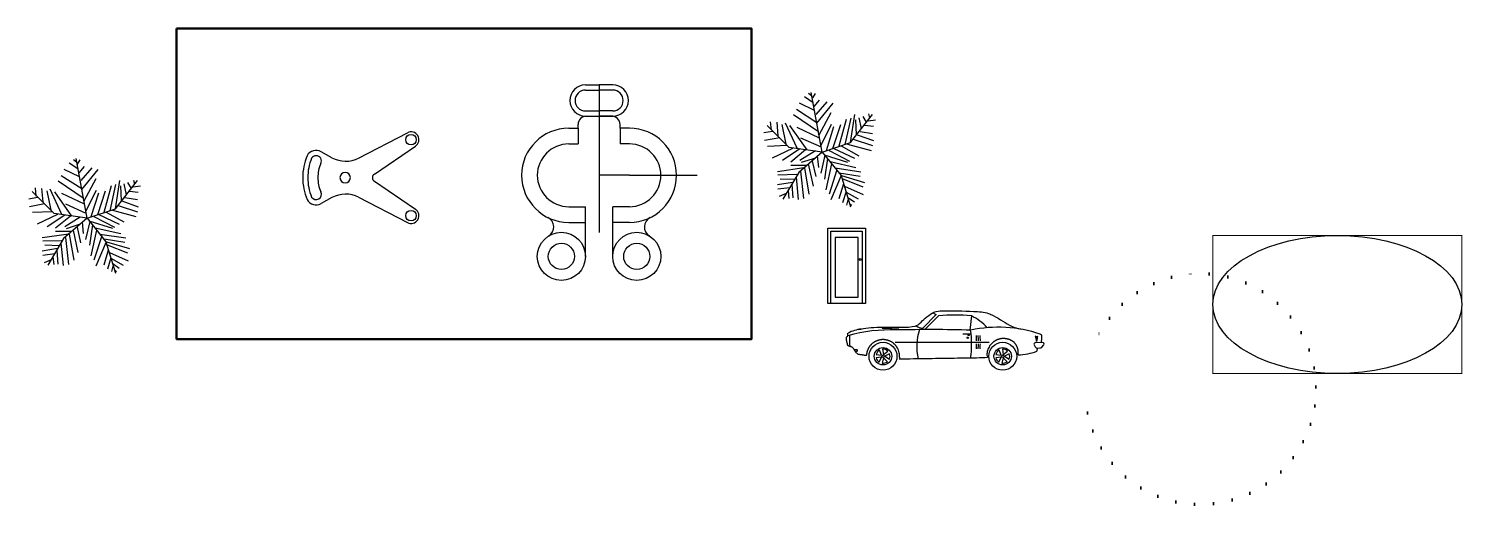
# Model space of a CAD drawing. Header units: inches. Extents: x -120 to 4750, y -697 to 1577.
# Drawn here: x 3380 to 4750, y -697 to -243 of the extents above; entities that cross this region are included whole.
import ezdxf

# ---------------------------------------------------------------- set-up
doc = ezdxf.new("R2010")
doc.units = ezdxf.units.IN
doc.header["$MEASUREMENT"] = 0
doc.linetypes.add('ACAD_ISO07W100', pattern=[3, 0, -3])
doc.linetypes.add('DASHDOT2', pattern=[0.5, 0.25, -0.125, 0, -0.125])
doc.linetypes.add('TRACKS', pattern='A,0.15,[130,ltypeshp.shx,S=0.25,R=0,X=0,Y=0],0.15', length=0.3)
doc.linetypes.add('ZIGZAG', pattern='A,0.0001,-0.2,[131,ltypeshp.shx,S=0.2,R=0,X=-0.2,Y=0],-0.4,[131,ltypeshp.shx,S=0.2,R=180,X=0.2,Y=0],-0.2', length=0.8001)

# ---------------------------------------------------------------- blocks, each defined once
blk = doc.blocks.new('*U20')
for p, q in [((-10.186, 53.64), (-13.084, 55.962)), ((0, 0), (-10.5, 57)), ((-9.099, 51.782), (-6.563, 55.962)), ((-7.288, 39.707), (-21.778, 46.673)), ((-8.737, 47.138), (-17.069, 52.711)), ((-7.65, 43.423), (-2.578, 49.46)), ((-5.839, 35.992), (4.667, 48.067)), ((-5.114, 27.632), (10.463, 46.673)), ((-48.585, 21.131), (-49.309, 29.026)), ((-43.513, 28.561), (-42.427, 15.558)), ((-35.544, 28.097), (-24.314, 3.947)), ((-3.665, 19.273), (-27.574, 35.527)), ((-5.114, 28.097), (-24.676, 40.636)), ((-2.941, 16.486), (8.652, 37.85)), ((16.259, 5.805), (23.142, 31.348)), ((22.055, 7.198), (27.489, 32.277)), ((27, 9), (48, 36)), ((27.127, 9.056), (31.112, 35.992)), ((31.836, 30.883), (32.561, 16.486)), ((35.096, 32.741), (37.27, 22.524)), ((38.719, 34.134), (41.979, 28.561)), ((43.791, 29.954), (51.036, 30.883)), ((44.153, 36.456), (45.239, 32.741)), ((-47.498, 19.737), (-55.83, 18.344)), ((-40.615, 13.7), (-55.105, 10.913)), ((-31.5, 4.5), (-52.5, 25.5)), ((-38.442, 26.239), (-34.819, 7.663)), ((-14.533, 2.09), (-30.834, 25.31)), ((-24.314, 23.917), (-2.941, 13.7)), ((-20.691, 13.7), (-1.129, 4.876)), ((-1.129, 6.734), (9.014, 26.704)), ((3.942, 1.625), (11.187, 24.381)), ((10.101, 3.483), (17.708, 26.239)), ((33.285, 16.486), (48.862, 10.913)), ((36.183, 19.737), (48.137, 17.88)), ((40.53, 25.775), (48.862, 24.846)), ((-33.37, 6.269), (-52.207, 5.34)), ((-28.299, 3.483), (-47.86, -5.805)), ((-21.416, 3.018), (-38.079, -8.128)), ((0, 0), (-31.5, 4.5)), ((-15.982, 2.09), (-30.11, -9.521)), ((0, 0), (-22.5, -19.5)), ((-6.563, 1.161), (-21.416, -8.128)), ((0, 0), (27, 9)), ((0, 0), (18, -22.5)), ((6.478, 1.625), (26.04, -8.592)), ((11.187, 3.483), (30.749, -5.805)), ((18.07, 5.805), (35.096, -3.483)), ((24.229, 7.663), (46.688, 1.625)), ((29.662, 12.307), (48.137, 6.269)), ((-15.257, -12.772), (-30.11, -12.772)), ((-6.563, -5.805), (-19.967, -9.985)), ((-13.446, -11.378), (-8.737, -32.741)), ((-9.461, -8.592), (-6.201, -23.453)), ((-4.752, -3.483), (-3.665, -14.629)), ((2.493, -3.019), (-1.491, -20.202)), ((1.769, -2.555), (24.229, -9.521)), ((5.029, -6.27), (2.131, -25.775)), ((9.014, -11.378), (3.58, -35.992)), ((7.565, -9.056), (32.198, -14.629)), ((-17.431, -15.094), (-42.789, -18.809)), ((-24.314, -21.596), (-42.427, -22.06)), ((-26.849, -26.24), (-40.253, -25.775)), ((-22.5, -19.5), (-37.5, -45)), ((-25.038, -23.918), (-22.865, -45.281)), ((-20.691, -18.345), (-17.793, -44.352)), ((-17.069, -15.094), (-12.721, -40.172)), ((14.085, -16.951), (6.478, -40.172)), ((18.07, -22.524), (8.289, -45.745)), ((12.274, -15.094), (36.907, -18.809)), ((16.259, -19.738), (36.183, -22.989)), ((18, -22.5), (27, -52.5)), ((18.433, -22.524), (40.53, -29.026)), ((19.157, -25.311), (38.719, -33.206)), ((-28.299, -29.026), (-42.789, -31.348)), ((-30.834, -34.135), (-42.427, -35.528)), ((-34.457, -39.708), (-40.978, -42.494)), ((-32.646, -36.921), (-31.921, -44.352)), ((-29.023, -30.884), (-27.936, -43.887)), ((20.244, -30.419), (15.897, -44.816)), ((22.78, -37.85), (19.519, -48.532)), ((21.331, -32.741), (39.081, -40.636)), ((22.78, -38.314), (34.372, -44.816)), ((24.591, -45.745), (23.142, -50.854)), ((24.591, -43.423), (30.749, -47.603)), ((26.764, -49.925), (28.213, -50.854))]:
    blk.add_line(p, q)
blk = doc.blocks.new('*U23')
blk.add_lwpolyline([(3.1, 0), (0.1, 0), (0.1, 72), (36.1, 72), (36.1, 0), (33.1, 0)])
for points in [[(33.1, 69), (33.1, 0), (3.1, 0), (3.1, 69)], [(29.1, 6), (29.1, 63), (7.1, 63), (7.1, 6)]]:
    blk.add_lwpolyline(points, close=True)
blk.add_circle((31.1, 42), 1)

msp = doc.modelspace()

# ---------------------------------------------------------------- linework, layer by layer
at = {"linetype": 'Continuous'}
for p, q in [((3912.31, -296.35), (3925.31, -296.35)), ((3938.31, -296.35), (3925.31, -296.35)), ((3925.31, -296.35), (3925.31, -437.6)), ((3912.31, -301.35), (3925.31, -301.35)), ((3938.31, -301.35), (3925.31, -301.35)), ((3912.31, -321.35), (3925.31, -321.35)), ((3912.31, -326.35), (3925.31, -326.35)), ((3938.31, -321.35), (3925.31, -321.35)), ((3938.31, -326.35), (3925.31, -326.35)), ((3925.31, -326.35), (3938.31, -326.35)), ((3695.64, -366.36), (3742.19, -342.13)), ((3896.31, -337.85), (3905.31, -337.85)), ((3905.31, -337.85), (3905.31, -334.35)), ((3905.31, -337.85), (3905.31, -352.85)), ((3945.31, -337.85), (3945.31, -334.35)), ((3954.31, -337.85), (3945.31, -337.85)), ((3945.31, -337.85), (3945.31, -352.85)), ((3710.75, -381.63), (3749.87, -354.98)), ((3896.31, -352.85), (3905.31, -352.85)), ((3954.31, -352.85), (3945.31, -352.85)), ((3670.05, -366), (3659.9, -360.36)), ((3954.31, -382.85), (3925.31, -382.85)), ((3710.75, -388.56), (3749.87, -415.22)), ((3670.05, -404.19), (3659.9, -409.84)), ((3695.64, -403.84), (3742.19, -428.07)), ((3896.31, -412.85), (3912.31, -412.85)), ((3912.31, -460.35), (3912.31, -412.85)), ((3938.31, -460.35), (3938.31, -412.85)), ((3954.31, -412.85), (3938.31, -412.85)), ((3896.31, -427.85), (3912.31, -427.85)), ((3954.31, -427.85), (3938.31, -427.85))]:
    msp.add_line(p, q, dxfattribs=at)
for p, q in [((3954.31, -382.85), (4019.02, -382.85)), ((4236.56, -530.36), (4249.64, -517.21)), ((4280.94, -517.28), (4279.48, -530.86)), ((4211.68, -528.12), (4195.87, -528.2)), ((4204.82, -529.34), (4196.71, -529.41)), ((4196.86, -528.73), (4211.69, -528.56)), ((4208.21, -542.35), (4297.85, -542.42)), ((4272.65, -534.45), (4280.04, -534.54))]:
    msp.add_line(p, q)
at = {"color": 177, "linetype": 'TRACKS', "lineweight": 50, "true_color": 0x293189}
msp.add_lwpolyline([(3521.69, -242.64), (4070.96, -242.64), (4070.96, -539.41), (3521.69, -539.41)], close=True, dxfattribs=at)
at = {"color": 3, "linetype": 'DASHDOT2', "ltscale": 20, "const_width": 1}
msp.add_lwpolyline([(4511.67, -440.38), (4749.43, -440.38), (4749.43, -572.36), (4511.67, -572.36)], close=True, dxfattribs=at)
for points in [[(4228.31, -526.6, 0.1654796), (4234.49, -528.95), (4247.36, -516.01)], [(4347.9, -542.81, 0.0206755), (4348.35, -537.02, 0.3326378), (4346.65, -534.57)], [(4169.01, -549.41), (4171.3, -549.38, -0.4142136), (4171.93, -550), (4171.94, -550.62, -0.4142136), (4171.32, -551.25), (4170.09, -551.27)]]:
    msp.add_lwpolyline(points, format="xyb")
for points in [[(4196.86, -529.25), (4196.86, -528.91, 0.2695324), (4196.7, -528.64), (4195.94, -528.22, 0.5753832), (4195.71, -528.36), (4195.71, -528.7, 0.2695324), (4195.87, -528.97), (4196.63, -529.39, 0.5753832)], [(4348.23, -547.02), (4350.07, -544.82, 0.6479856), (4349.07, -542.77), (4341.92, -543.02, 0.5495844), (4340.85, -544.83), (4341.81, -546.69, 0.2979165), (4344.18, -548.05), (4346.47, -547.91, 0.2066381)], [(4343.14, -541.72), (4343.09, -537.24), (4342.04, -536.75, 0.0351966)], [(4343.14, -541.72), (4343.09, -537.24), (4344.13, -536.73, -0.0351966)], [(4192.86, -561.46), (4195.1, -556.81), (4189.96, -557.19, 0.1999061)], [(4190.05, -554.09), (4195.17, -554.78), (4193.21, -550, 0.1999061)], [(4200.75, -561.06), (4197.02, -557.49), (4195.79, -562.51, 0.1999061)], [(4196.19, -549.13), (4197.11, -554.21), (4201.05, -550.87, 0.1999061)], [(4202.8, -553.44), (4198.26, -555.89), (4202.65, -558.6, 0.1999061)], [(4307.22, -561.46), (4309.46, -556.81), (4304.31, -557.19, 0.1999061)], [(4304.4, -554.09), (4309.52, -554.78), (4307.56, -550, 0.1999061)], [(4315.1, -561.06), (4311.37, -557.49), (4310.14, -562.51, 0.1999061)], [(4310.55, -549.13), (4311.47, -554.21), (4315.41, -550.87, 0.1999061)], [(4317.16, -553.44), (4312.61, -555.89), (4317, -558.6, 0.1999061)]]:
    msp.add_lwpolyline(points, format="xyb", close=True)
at = {"linetype": 'Continuous'}
for centre, radius in [((3745.65, -348.78), 5), ((3745.65, -421.41), 5), ((3889.31, -460.35), 23), ((3961.31, -460.35), 23), ((3889.31, -460.35), 12.5), ((3961.31, -460.35), 12.5)]:
    msp.add_circle(centre, radius, dxfattribs=at)
for centre, radius in [((4196.53, -555.84), 13.35), ((4196.53, -555.84), 8.35), ((4277.44, -538.18), 0.619), ((4310.89, -555.84), 13.35), ((4310.89, -555.84), 8.35), ((4196.53, -555.84), 1.25), ((4310.89, -555.84), 1.25)]:
    msp.add_circle(centre, radius)
for centre, radius, start, end in [((3912.31, -311.35), 15, 90, 270), ((3938.31, -311.35), 15, 270, 90), ((3912.31, -311.35), 10, 90, 270), ((3938.31, -311.35), 10, 270, 90), ((3913.31, -334.35), 8, 90, 180), ((3937.31, -334.35), 8, 0, 90), ((3745.65, -348.78), 7.5, 304.26525, 117.49296), ((3896.31, -382.85), 45, 90, 270), ((3954.31, -382.85), 45, 270, 90), ((3896.31, -382.85), 30, 90, 270), ((3954.31, -382.85), 30, 270, 90), ((3697.08, -385.1), 54.88, 157.5, 180), ((3655.04, -369.1), 10, 60.93148, 150), ((3695.37, -385.1), 48.34, 157.5, 180), ((3655.04, -369.1), 5, 330, 150), ((3683.17, -342.41), 27, 240.93148, 297.49296), ((3691.96, -385.1), 35.28, 157.5, 180), ((3682.75, -385.1), 5, 0, 180), ((3712.75, -385.1), 4, 120, 180), ((3697.08, -385.1), 54.88, 180, 202.5), ((3695.37, -385.1), 48.34, 180, 202.5), ((3691.96, -385.1), 35.28, 180, 202.5), ((3682.75, -385.1), 5, 180, 0), ((3712.75, -385.1), 4, 180, 240), ((3655.04, -401.1), 10, 210, 299.06852), ((3655.04, -401.1), 5, 210, 30), ((3683.17, -427.79), 27, 62.50704, 119.06852), ((3745.65, -421.41), 7.5, 242.50704, 55.73475), ((3872.06, -432.22), 10, 301.5114, 63.84036), ((3978.56, -432.22), 10, 116.15964, 238.4886)]:
    msp.add_arc(centre, radius, start, end, dxfattribs=at)
at = {"color": 6, "linetype": 'ACAD_ISO07W100', "lineweight": 140, "ltscale": 6}
msp.add_arc((4499.8, -587.1), 110.32, 191.87324, 160.19104, dxfattribs=at)
for centre, radius, start, end in [((4276.16, -464.1), 59.37, 237.61027, 240.97846), ((4265.01, -664.18), 147.78, 83.81633, 95.97054), ((4257.06, -565.27), 53.61, 43.27479, 63.56652), ((4203.74, -680.53), 149.91, 87.83928, 105.80965), ((4182.09, -572.33), 43.06, 98.53035, 116.11198), ((4241.66, -1933.31), 1402.96, 88.42296, 91.3179), ((4279.87, -546.67), 51.16, 161.43071, 193.23633), ((4306.73, -654.07), 125.99, 71.52833, 102.12419), ((4187.21, -544.24), 94.01, 351.8279, 8.16738), ((4240.72, -539.07), 76.3, 177.57734, 185.52052), ((4207.19, -542.35), 78.76, 0.85201, 4.65562), ((4207.19, -542.35), 78.76, 355.26443, 358.86328), ((4208.99, -542.33), 78.76, 355.26443, 358.86328), ((4208.99, -542.33), 78.76, 0.85201, 4.65562), ((4210.79, -542.31), 78.76, 355.26443, 358.86328), ((4210.79, -542.31), 78.76, 0.85201, 4.65562), ((4324.03, -498.36), 56.18, 271.6865, 290.2774), ((4275.8, -532.16), 70.29, 344.3985, 346.93849)]:
    msp.add_arc(centre, radius, start, end)
at = {"color": 1, "linetype": 'ZIGZAG', "ltscale": 5}
msp.add_ellipse((4630.55, -506.37), major_axis=(118.88, 0), ratio=0.5551059, dxfattribs=at)
msp.add_ellipse((4278.44, -535.59), major_axis=(-0.63, -0.007), ratio=0.6100432)
msp.add_open_spline([(4172.95, -530.26), (4179.62, -528.99), (4192.47, -527.17), (4226.32, -529.07), (4231.81, -524.27), (4243.91, -512.81), (4260.74, -511.88), (4277.62, -512.83), (4294.6, -513.31), (4306.8, -519.32), (4315.17, -525.38), (4322.72, -528.51), (4326.48, -529.46), (4328.84, -530.03)], degree=3, knots=[18.6298232, 18.6298232, 18.6298232, 18.6298232, 19.5274046, 20.7005713, 21.1079827, 21.6085681, 21.9233595, 23.151359, 23.716171, 23.9087429, 24.7779401, 24.9430719, 25.1877551, 25.1877551, 25.1877551, 25.1877551])
msp.add_rational_spline([(4325.68, -554.52), (4326.23, -550.19), (4324.95, -546.03), (4322.05, -542.77), (4316.81, -538.25), (4309.93, -537.56), (4303.89, -540.93), (4297.85, -544.3), (4294.84, -550.53), (4295.94, -557.36), (4268.11, -557.79), (4240.29, -558.23), (4212.46, -558.66), (4212.45, -557.66), (4212.44, -556.66), (4212.43, -555.66), (4212.33, -546.62), (4205.99, -540.18), (4196.95, -539.94), (4187.91, -539.7), (4181.24, -545.8), (4180.66, -554.82), (4180.55, -554.98), (4180.05, -555.37), (4176.91, -554.19), (4170.75, -555.24), (4168.81, -546.96), (4164.57, -546.53), (4162.88, -545.57), (4162.2, -542.26), (4160.6, -537.69), (4163.1, -536.55), (4163.05, -535.12), (4163.05, -534.39), (4163.04, -534.13), (4163.08, -533.89), (4163.14, -533.67)], [1, 0.940136291981, 0.940136291981, 1, 0.87955729473, 0.87955729473, 1, 0.87955729473, 0.87955729473, 1, 1, 1, 1, 1, 1, 1, 0.813491101579, 0.813491101579, 1, 0.813491101579, 0.813491101579, 1, 1, 1, 1, 1, 1, 1, 1, 1, 1, 1, 1, 1, 1, 1, 1], degree=3, knots=[0, 0, 0, 0, 0.8540378, 0.8540378, 0.8540378, 2.0751269, 2.0751269, 2.0751269, 3.296216, 3.296216, 3.296216, 4.296216, 4.296216, 4.296216, 5.296216, 5.296216, 5.296216, 6.8295219, 6.8295219, 6.8295219, 8.3628278, 8.3628278, 8.3628278, 8.3851871, 8.4323697, 8.7313654, 9.0268213, 9.2013981, 9.2176677, 9.2438979, 9.563333, 9.5997144, 9.6877797, 9.6877797, 9.6877797, 9.7193573, 9.7193573, 9.7193573, 9.7193573])

# ---------------------------------------------------------------- block references
at = {"linetype": 'TRACKS'}
for p in [(4138.47, -360.63), (3436.24, -423.89)]:
    msp.add_blockref('*U20', p, dxfattribs=at)
msp.add_blockref('*U23', (4143.66, -505.31))

doc.saveas('drawing.dxf')
